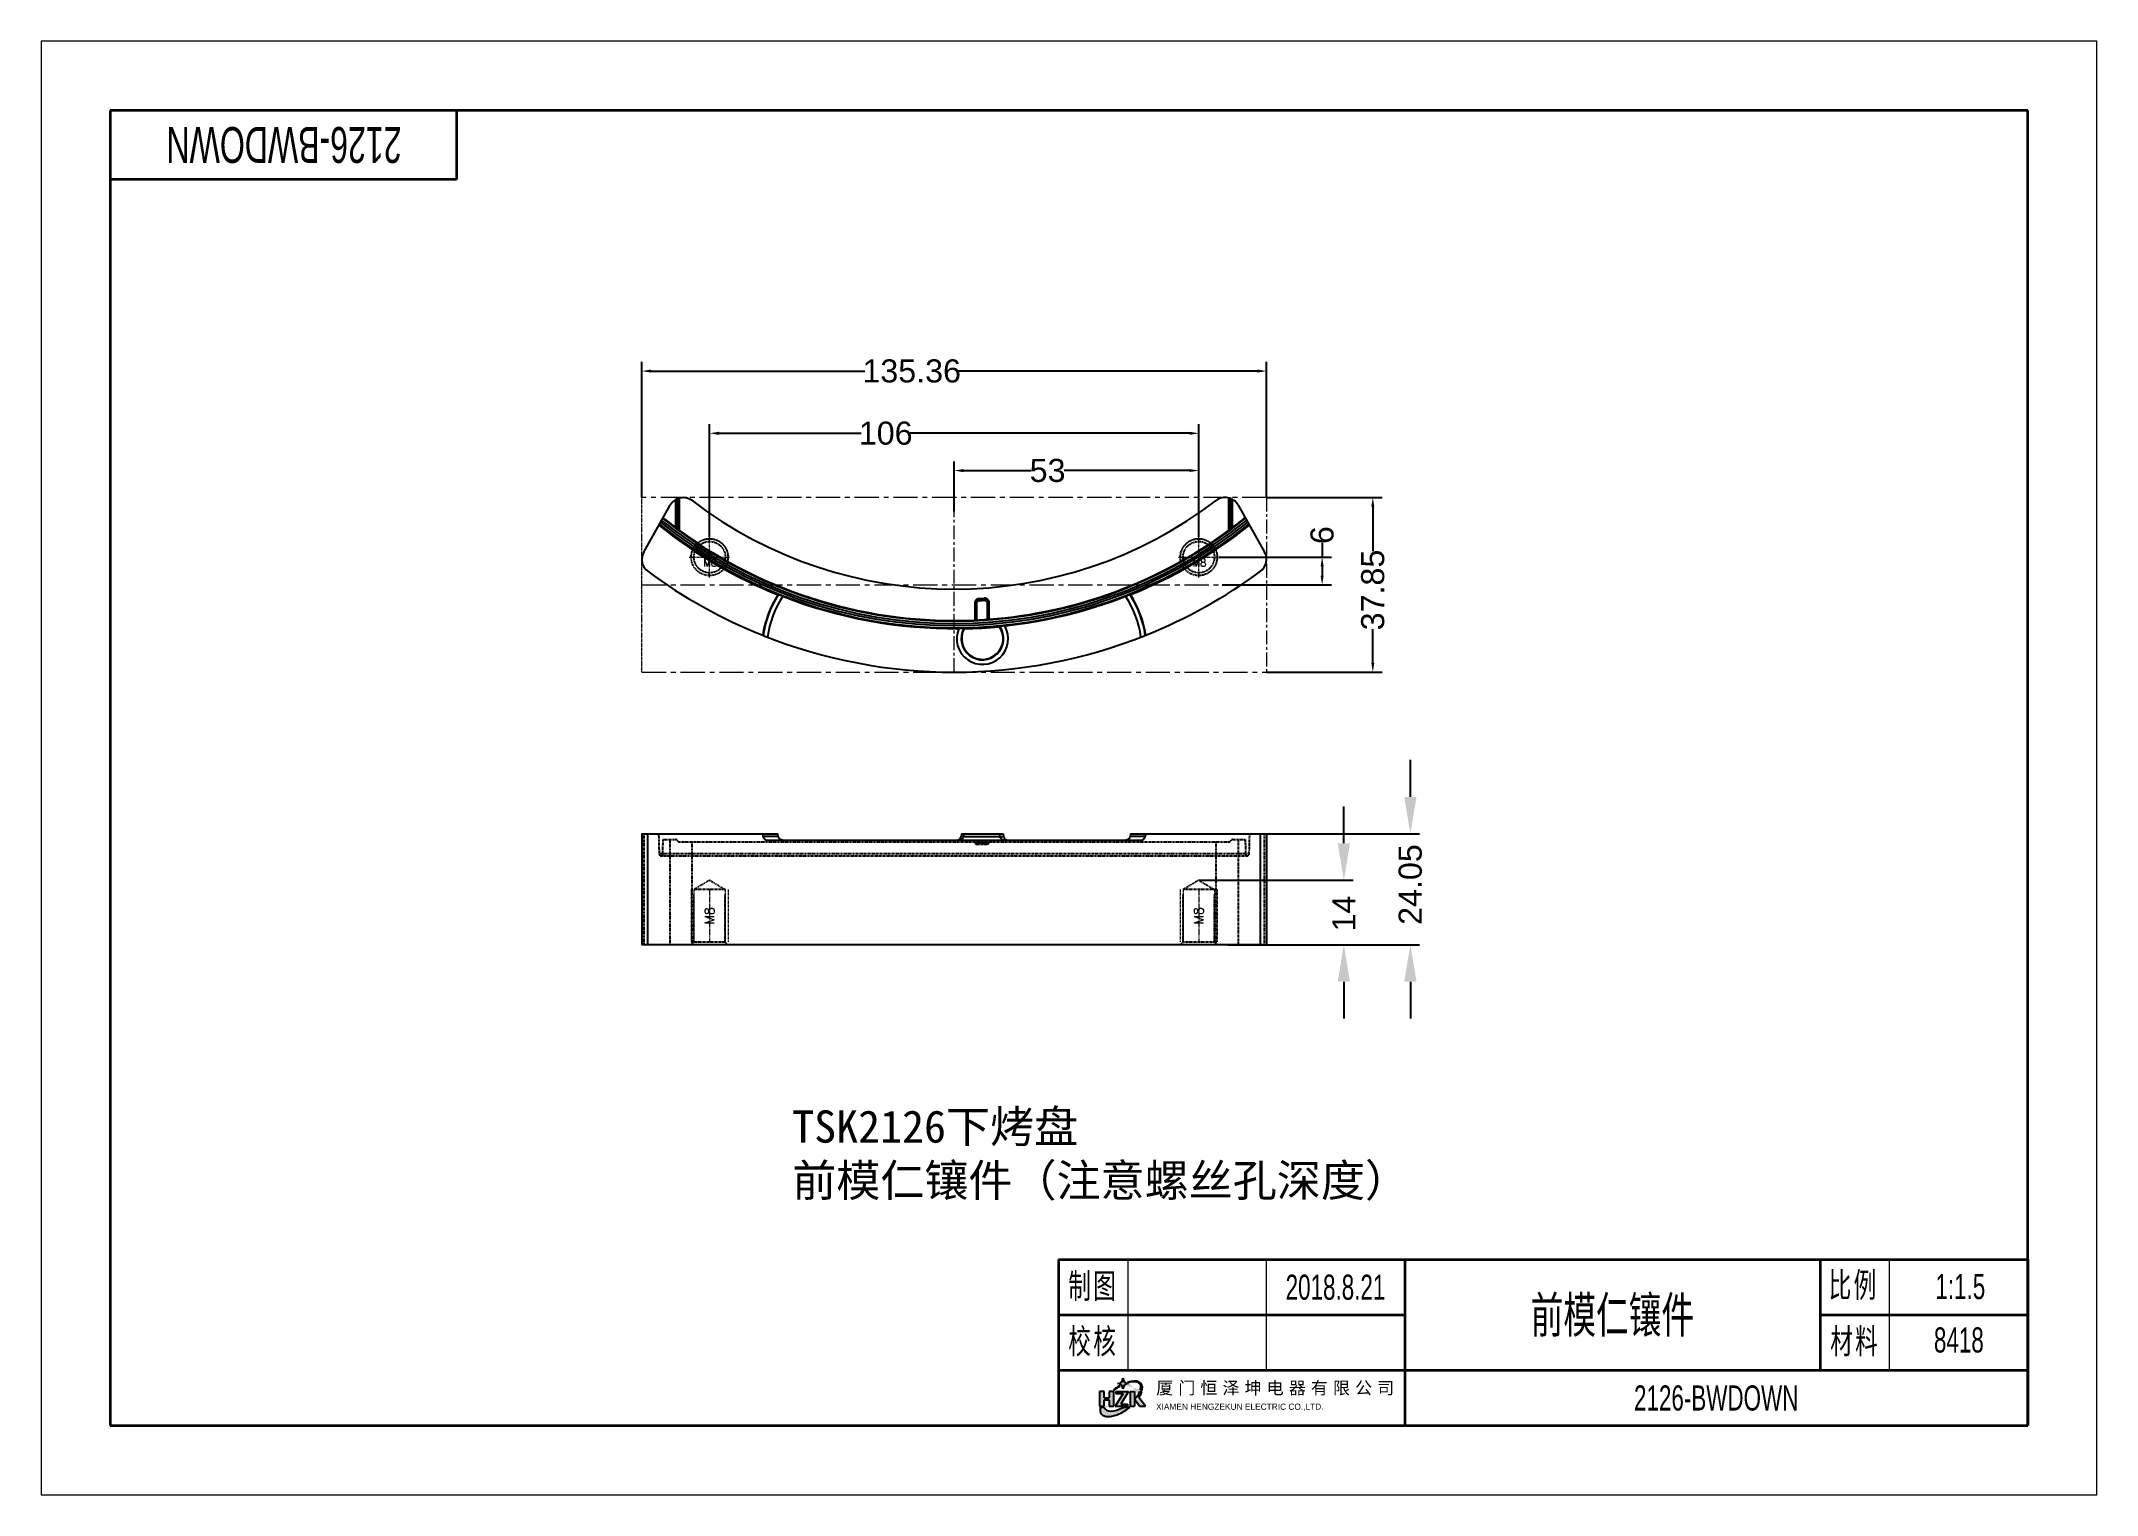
# Model space of a CAD drawing. Header units: inches. Extents: x -1272 to 960, y 895 to 1216.
# Drawn here: x -746.8 to -301.2, y 901 to 1216 of the extents above; entities that cross this region are included whole.
import ezdxf
from ezdxf.enums import TextEntityAlignment as Align

# ---------------------------------------------------------------- set-up
doc = ezdxf.new("R2010")
doc.units = ezdxf.units.IN
doc.header["$MEASUREMENT"] = 0
doc.linetypes.add('CENTER', pattern=[0.6, 0.375, -0.075, 0.075, -0.075])
doc.linetypes.add('HIDDEN', pattern=[0.2, 0.1, -0.1])
doc.layers.add('25', color=7, linetype='Continuous')
for name, color, linetype, lineweight in [('center', 1, 'CENTER', 9), ('dim', 82, 'Continuous', 9), ('screw', 33, 'Continuous', 13), ('文字层', 3, 'Continuous', 18), ('粗实线层', 7, 'Continuous', 35), ('细实线层', 7, 'Continuous', 18)]:
    doc.layers.add(name, color=color, linetype=linetype, lineweight=lineweight)
doc.styles.get("Standard").update_dxf_attribs({"font": 'arial.ttf'})
doc.styles.add('TXT', font='txt.shx', dxfattribs={"bigfont": 'gbcbig.shx'})
doc.styles.add('标准', font='FSGB2312.ttf', dxfattribs={"width": 0.667})
doc.dimstyles.new('副本 STANDARD', dxfattribs={"dimtxt": 6, "dimasz": 4, "dimexe": 2, "dimexo": 0, "dimgap": 0, "dimtad": 0, "dimdsep": 46, "dimlunit": 6, "dimtxsty": 'Standard', "dimcen": 0, "dimclrd": 4, "dimclre": 4, "dimclrt": 6, "dimazin": 2, "dimtfac": 2, "dimtofl": 0, "dimtmove": 1, "dimatfit": 3, "dimfxl": 0, "dimtolj": 1, "dimtzin": 0, "dimarcsym": 0})

msp = doc.modelspace()

# ---------------------------------------------------------------- texts
at = {"insert": (-583.989, 984.36), "char_height": 7, "width": 231.00041, "attachment_point": 1}
msp.add_mtext('{\\fSimSun|b0|i0|c134|p2;TSK2126下烤盘\\P前模仁镶件（注意螺丝孔深度）}', dxfattribs=at)
at = {"layer": 'screw', "color": 222, "linetype": 'HIDDEN', "ltscale": 0.497582, "style": 'TXT'}
for p in [(-601.883, 1026.513), (-495.883, 1026.513)]:
    msp.add_text('M8', height=2, rotation=90, dxfattribs=at).set_placement(p, align=Align.MIDDLE)

# ---------------------------------------------------------------- blocks, each defined once
blk = doc.blocks.new('*D8')
at = {"color": 4, "linetype": 'Continuous', "lineweight": -2, "transparency": 16777216}
for p, q in [((-464.44, 1042.23), (-464.44, 1050.23)), ((-495.88, 1034.23), (-462.44, 1034.23)), ((-489.6, 1020.23), (-462.44, 1020.23)), ((-464.44, 1012.23), (-464.44, 1004.23))]:
    blk.add_line(p, q, dxfattribs=at)
at = {"color": 4, "transparency": 16777216}
for points in [[(-465.77, 1042.23), (-463.11, 1042.23), (-464.44, 1034.23)], [(-465.77, 1012.23), (-463.11, 1012.23), (-464.44, 1020.23)]]:
    blk.add_solid(points, dxfattribs=at)
at = {"layer": 'Defpoints', "color": 0, "transparency": 16777216}
for p in [(-495.88, 1034.23), (-489.6, 1020.23), (-464.44, 1020.23)]:
    blk.add_point(p, dxfattribs=at)
at = {"color": 6, "transparency": 16777216, "insert": (-464.44, 1027), "char_height": 10, "attachment_point": 5, "rotation": 90}
blk.add_mtext('\\A1;{\\H0.5x;14}', dxfattribs=at)
blk = doc.blocks.new('*D2')
at = {"color": 4, "linetype": 'Continuous', "lineweight": -2, "transparency": 16777216}
for p, q in [((-450.03, 1052.28), (-450.03, 1060.28)), ((-490.38, 1044.28), (-448.03, 1044.28)), ((-489.6, 1020.23), (-448.03, 1020.23)), ((-450.03, 1012.23), (-450.03, 1004.23))]:
    blk.add_line(p, q, dxfattribs=at)
at = {"color": 4, "transparency": 16777216}
for points in [[(-451.36, 1052.28), (-448.69, 1052.28), (-450.03, 1044.28)], [(-451.36, 1012.23), (-448.69, 1012.23), (-450.03, 1020.23)]]:
    blk.add_solid(points, dxfattribs=at)
at = {"layer": 'Defpoints', "color": 0, "transparency": 16777216}
for p in [(-490.38, 1044.28), (-489.6, 1020.23), (-450.03, 1020.23)]:
    blk.add_point(p, dxfattribs=at)
at = {"color": 6, "transparency": 16777216, "insert": (-450.03, 1033.29), "char_height": 10, "attachment_point": 5, "rotation": 90}
blk.add_mtext('\\A1;{\\H0.5x;24.05}', dxfattribs=at)
blk = doc.blocks.new('screw_m8_g')
at = {"layer": 'screw', "color": 1, "linetype": 'CENTER', "ltscale": 0.248791}
for p, q in [((-4.4, 0), (4.4, 0)), ((0, -4.4), (0, 4.4))]:
    blk.add_line(p, q, dxfattribs=at)
at = {"layer": 'screw', "color": 33, "linetype": 'HIDDEN', "ltscale": 0.248791}
blk.add_circle((0, 0), 3.4, dxfattribs=at)
at = {"layer": 'screw', "color": 92, "linetype": 'HIDDEN', "ltscale": 0.248791}
blk.add_arc((0, 0), 4, 270, 180, dxfattribs=at)
at = {"layer": 'screw', "color": 6, "style": 'TXT'}
blk.add_text('M8', height=1.6, dxfattribs=at).set_placement((-1.36, -2))
blk = doc.blocks.new('*D3')
at = {"layer": 'Defpoints', "color": 0, "transparency": 16777216}
for p in [(-481.2, 1117.16, 0), (-481.2, 1079.31), (-458.16, 1079.31)]:
    blk.add_point(p, dxfattribs=at)
at = {"layer": 'dim', "color": 4, "lineweight": -2, "transparency": 16777216}
for p, q in [((-481.2, 1117.16), (-456.16, 1117.16)), ((-458.16, 1115.16), (-458.16, 1105.56)), ((-458.16, 1081.31), (-458.16, 1088.65)), ((-481.2, 1079.31), (-456.16, 1079.31))]:
    blk.add_line(p, q, dxfattribs=at)
at = {"layer": 'dim', "color": 4, "transparency": 16777216}
for points in [[(-458.49, 1115.16), (-457.83, 1115.16), (-458.16, 1117.16)], [(-458.49, 1081.31), (-457.83, 1081.31), (-458.16, 1079.31)]]:
    blk.add_solid(points, dxfattribs=at)
at = {"layer": 'dim', "color": 6, "transparency": 16777216, "insert": (-458.16, 1097.11), "char_height": 5, "attachment_point": 5, "rotation": 90}
blk.add_mtext('\\A1;37.85', dxfattribs=at)
blk = doc.blocks.new('*D4')
at = {"layer": 'Defpoints', "color": 0, "transparency": 16777216}
for p in [(-616.56, 1144.55), (-616.56, 1117.16), (-481.2, 1117.16)]:
    blk.add_point(p, dxfattribs=at)
at = {"layer": 'dim', "color": 4, "lineweight": -2, "transparency": 16777216}
for p, q in [((-616.56, 1117.16), (-616.56, 1146.55)), ((-481.2, 1117.16), (-481.2, 1146.55)), ((-614.56, 1144.55), (-568.23, 1144.55)), ((-483.2, 1144.55), (-547.95, 1144.55))]:
    blk.add_line(p, q, dxfattribs=at)
at = {"layer": 'dim', "color": 4, "transparency": 16777216}
for points in [[(-614.56, 1144.89), (-614.56, 1144.22), (-616.56, 1144.55)], [(-483.2, 1144.89), (-483.2, 1144.22), (-481.2, 1144.55)]]:
    blk.add_solid(points, dxfattribs=at)
at = {"layer": 'dim', "color": 6, "transparency": 16777216, "insert": (-558.09, 1144.55), "char_height": 5, "attachment_point": 5}
blk.add_mtext('\\A1;135.36', dxfattribs=at)
blk = doc.blocks.new('*D5')
at = {"layer": 'Defpoints', "color": 0, "transparency": 16777216}
for p in [(-601.88, 1131.07), (-601.88, 1108.63), (-495.88, 1108.63)]:
    blk.add_point(p, dxfattribs=at)
at = {"layer": 'dim', "color": 4, "lineweight": -2, "transparency": 16777216}
for p, q in [((-601.88, 1108.63), (-601.88, 1133.07)), ((-495.88, 1108.63), (-495.88, 1133.07)), ((-599.88, 1131.07), (-569.01, 1131.07)), ((-497.88, 1131.07), (-558.43, 1131.07))]:
    blk.add_line(p, q, dxfattribs=at)
at = {"layer": 'dim', "color": 4, "transparency": 16777216}
for points in [[(-599.88, 1131.4), (-599.88, 1130.73), (-601.88, 1131.07)], [(-497.88, 1131.4), (-497.88, 1130.73), (-495.88, 1131.07)]]:
    blk.add_solid(points, dxfattribs=at)
at = {"layer": 'dim', "color": 6, "transparency": 16777216, "insert": (-563.72, 1131.07), "char_height": 5, "attachment_point": 5}
blk.add_mtext('\\A1;106', dxfattribs=at)
blk = doc.blocks.new('*D6')
at = {"layer": 'Defpoints', "color": 0, "transparency": 16777216}
for p in [(-548.88, 1122.99), (-495.88, 1119.85), (-548.88, 1114.14)]:
    blk.add_point(p, dxfattribs=at)
at = {"layer": 'dim', "color": 4, "lineweight": -2, "transparency": 16777216}
for p, q in [((-548.88, 1114.14), (-548.88, 1124.99)), ((-546.88, 1122.99), (-532.22, 1122.99)), ((-497.88, 1122.99), (-525.06, 1122.99)), ((-495.88, 1119.85), (-495.88, 1124.99))]:
    blk.add_line(p, q, dxfattribs=at)
at = {"layer": 'dim', "color": 4, "transparency": 16777216}
for points in [[(-546.88, 1123.33), (-546.88, 1122.66), (-548.88, 1122.99)], [(-497.88, 1123.33), (-497.88, 1122.66), (-495.88, 1122.99)]]:
    blk.add_solid(points, dxfattribs=at)
at = {"layer": 'dim', "color": 6, "transparency": 16777216, "insert": (-528.64, 1122.99), "char_height": 5, "attachment_point": 5}
blk.add_mtext('\\A1;53', dxfattribs=at)
blk = doc.blocks.new('*D7')
at = {"layer": 'Defpoints', "color": 0, "transparency": 16777216}
for p in [(-491.48, 1104.23), (-490.82, 1098.23), (-469.14, 1098.23)]:
    blk.add_point(p, dxfattribs=at)
at = {"layer": 'dim', "color": 4, "lineweight": -2, "transparency": 16777216}
for p, q in [((-469.14, 1107.35), (-469.14, 1104.23)), ((-491.48, 1104.23), (-467.14, 1104.23)), ((-469.14, 1102.23), (-469.14, 1100.23)), ((-490.82, 1098.23), (-467.14, 1098.23))]:
    blk.add_line(p, q, dxfattribs=at)
at = {"layer": 'dim', "color": 4, "transparency": 16777216}
for points in [[(-469.47, 1102.23), (-468.81, 1102.23), (-469.14, 1104.23)], [(-469.47, 1100.23), (-468.81, 1100.23), (-469.14, 1098.23)]]:
    blk.add_solid(points, dxfattribs=at)
at = {"layer": 'dim', "color": 6, "transparency": 16777216, "insert": (-469.14, 1109), "char_height": 5, "attachment_point": 5, "rotation": 90}
blk.add_mtext('\\A1;6', dxfattribs=at)
blk = doc.blocks.new('A4图框')
at = {"layer": '粗实线层'}
for p, q in [((-138.5, 95), (-138.5, -95)), ((138.5, 95), (-138.5, 95)), ((-88.5, 95), (-88.5, 85)), ((138.5, -95), (138.5, 95)), ((-88.5, 85), (-138.5, 85)), ((-138.5, -95), (138.5, -95))]:
    blk.add_line(p, q, dxfattribs=at)
at = {"layer": '细实线层'}
for p, q in [((148.5, 105), (-148.5, 105)), ((-148.5, 105), (-148.5, -105)), ((148.5, -105), (148.5, 105)), ((-148.5, -105), (148.5, -105))]:
    blk.add_line(p, q, dxfattribs=at)
at = {"layer": '文字层', "style": '标准', "width": 0.667}
blk.add_attdef('图纸编号', text='', height=5.19, rotation=180, dxfattribs=at).set_placement((-113.41, 90), align=Align.MIDDLE_CENTER)
blk = doc.blocks.new('A4标题栏')
h = blk.add_hatch(color=3)
h.dxf.hatch_style = 1
h.paths.add_polyline_path([(-132, 4.92), (-132.71, 4.92), (-132.71, 4.01), (-133.41, 4.01), (-133.41, 4.92), (-134.11, 4.92), (-134.11, 2.82), (-133.41, 2.82), (-133.41, 3.73), (-132.71, 3.73), (-132.71, 2.82), (-132, 2.82)])
h.paths.add_polyline_path([(-129.9, 4.92), (-131.74, 4.92), (-131.74, 4.64), (-130.67, 4.64), (-131.83, 2.82), (-130.07, 2.82), (-130.07, 3.1), (-131.02, 3.1)])
h.paths.add_polyline_path([(-129.02, 4.92), (-129.67, 4.92), (-129.67, 2.82), (-129.02, 2.82)])
edge = h.paths.add_edge_path()
edge.add_ellipse((-130.95, 3.87), major_axis=(-2.89, -2.17), ratio=0.475526, start_angle=127.0084, end_angle=146.5686)
edge.add_line((-127.97, 4.92), (-128.25, 4.92))
edge.add_ellipse((-130.78, 4.22), major_axis=(-2.55, -1.75), ratio=0.462381, start_angle=113.418, end_angle=143.4361, ccw=False)
edge.add_line((-129.02, 3.83), (-128.29, 2.82))
edge.add_line((-128.29, 2.82), (-127.44, 2.82))
edge.add_line((-127.44, 2.82), (-128.39, 4.08))
h.paths.add_polyline_path([(-129.95, 6.08, -0.414214), (-130.71, 6.84, -0.414214), (-131.47, 6.08, -0.414214), (-130.71, 5.32, -0.414214)])
h = blk.add_hatch(color=3)
h.dxf.hatch_style = 1
edge = h.paths.add_edge_path()
edge.add_ellipse((-130.78, 4.22), major_axis=(-2.55, -1.75), ratio=0.462381, start_angle=259.9884, end_angle=277.0287, ccw=False)
edge.add_arc((-131.47, 5.32), 0.495, 47.0815, 59.7575)
edge.add_ellipse((-130.95, 3.87), major_axis=(-2.89, -2.17), ratio=0.475526, start_angle=255.3223, end_angle=271.8023)
edge.add_line((-132.07, 5.18), (-131.89, 5.18))
edge = h.paths.add_edge_path()
edge.add_ellipse((-130.95, 3.87), major_axis=(-2.89, -2.17), ratio=0.475526, start_angle=152.9499, end_angle=232.8461)
edge.add_arc((-129.74, 6.93), 0.709, 246.2468, 261.3719)
edge.add_ellipse((-130.78, 4.22), major_axis=(-2.55, -1.75), ratio=0.462381, start_angle=150.9505, end_angle=232.0867, ccw=False)
edge.add_line((-128.15, 5.18), (-127.9, 5.18))
edge = h.paths.add_edge_path()
edge.add_ellipse((-130.95, 3.87), major_axis=(-2.89, -2.17), ratio=0.475526, start_angle=330.9377, end_angle=453.8146)
edge.add_line((-129.73, 2.64), (-130.63, 2.64))
edge.add_ellipse((-130.78, 4.22), major_axis=(-2.55, -1.75), ratio=0.462381, start_angle=352.501, end_angle=435.4781, ccw=False)
edge.add_line((-133.41, 2.64), (-133.98, 2.64))
h.paths.add_polyline_path([(-124.92, 1.33), (-97.75, 1.33), (-97.75, 2.79), (-124.92, 2.79)], flags=9)
h.paths.add_polyline_path([(-125.19, 3.38), (-97.3, 3.38), (-97.3, 6.3), (-125.19, 6.3)], flags=9)
at = {"color": 3}
for p, q in [((-133.41, 4.92), (-134.11, 4.92)), ((-134.11, 4.92), (-134.11, 2.82)), ((-133.41, 4.01), (-133.41, 4.92)), ((-133.41, 4.01), (-132.71, 4.01)), ((-133.41, 2.82), (-133.41, 3.73)), ((-133.41, 3.73), (-132.71, 3.73)), ((-132.71, 4.92), (-132.71, 4.01)), ((-132, 4.92), (-132.71, 4.92)), ((-132.71, 3.73), (-132.71, 2.82)), ((-132.07, 5.18), (-131.89, 5.18)), ((-132, 2.82), (-132, 4.92)), ((-130.67, 4.64), (-131.83, 2.82)), ((-131.74, 4.92), (-129.9, 4.92)), ((-131.74, 4.92), (-131.74, 4.64)), ((-131.74, 4.64), (-130.67, 4.64)), ((-129.9, 4.92), (-131.02, 3.1)), ((-131.02, 3.1), (-130.07, 3.1)), ((-130.07, 3.1), (-130.07, 2.82)), ((-129.67, 4.92), (-129.02, 4.92)), ((-129.67, 4.92), (-129.67, 2.82)), ((-129.02, 4.92), (-129.02, 2.82)), ((-129.02, 3.83), (-128.29, 2.82)), ((-127.44, 2.82), (-128.39, 4.08)), ((-128.25, 4.92), (-127.97, 4.92)), ((-128.15, 5.18), (-127.9, 5.18)), ((-134.11, 2.82), (-133.41, 2.82)), ((-132.71, 2.82), (-132, 2.82)), ((-131.83, 2.82), (-130.07, 2.82)), ((-129.67, 2.82), (-129.02, 2.82)), ((-128.29, 2.82), (-127.44, 2.82))]:
    blk.add_line(p, q, dxfattribs=at)
for points in [[(-133.41, 2.64), (-133.98, 2.64)], [(-129.73, 2.64), (-130.63, 2.64)]]:
    blk.add_lwpolyline(points, dxfattribs=at)
for centre, radius, start, end in [((-131.47, 6.84), 0.758, 270, 0), ((-131.47, 5.32), 0.758, 0, 90), ((-129.95, 6.84), 0.758, 180, 270), ((-129.95, 5.32), 0.758, 90, 180), ((-129.74, 6.93), 0.709, 246.2468, 261.3719), ((-131.47, 5.32), 0.495, 47.0815, 59.7575)]:
    blk.add_arc(centre, radius, start, end, dxfattribs=at)
for centre, major_axis, ratio, start_param, end_param in [((-130.95, 3.87), (-2.89, -2.17), 0.475526, 2.66948, 4.06393), ((-130.78, 4.22), (-2.55, -1.75), 0.462381, 2.634582, 4.050677), ((-130.95, 3.87), (-2.89, -2.17), 0.475526, 4.456214, 4.743846), ((-130.78, 4.22), (-2.55, -1.75), 0.462381, 4.537653, 4.835062), ((-130.78, 4.22), (-2.55, -1.75), 0.462381, 1.979518, 2.503433), ((-130.95, 3.87), (-2.89, -2.17), 0.475526, 2.216715, 2.558104), ((-130.95, 3.87), (-2.89, -2.17), 0.475526, 5.775953, 7.920559), ((-130.78, 4.22), (-2.55, -1.75), 0.462381, 6.152303, 7.600527)]:
    blk.add_ellipse(centre, major_axis=major_axis, ratio=ratio, start_param=start_param, end_param=end_param, dxfattribs=at)
at = {"layer": '粗实线层'}
for p, q in [((-140, 24), (-140, 0)), ((-140, 24), (0, 24)), ((-90, 24), (-90, 0)), ((-30, 24), (-30, 8)), ((0, 24), (0, 0)), ((0, 24), (0, 8)), ((-140, 16), (-90, 16)), ((-30, 16), (0, 16)), ((-140, 8), (0, 8)), ((-140, 0), (0, 0))]:
    blk.add_line(p, q, dxfattribs=at)
at = {"layer": '细实线层'}
for p, q in [((-130, 24), (-130, 8)), ((-110, 24), (-110, 8)), ((-20, 24), (-20, 8))]:
    blk.add_line(p, q, dxfattribs=at)
at = {"color": 3, "attachment_point": 1}
for s, insert, char_height in [('{\\f汉仪综艺体简|b0|i0|c134|p49;\\T1.3;厦门恒泽坤电器有限公司}', (-125.9, 6.35), 1.8), ('{\\f汉仪综艺体简|b0|i0|c134|p49;XIAMEN HENGZEKUN ELECTRIC CO.,LTD.}', (-125.93, 3.19), 0.9)]:
    blk.add_mtext_dynamic_manual_height_columns(s, width=1520, gutter_width=12.5, heights=[0], dxfattribs=dict(at, insert=insert, char_height=char_height))
at = {"layer": '文字层', "char_height": 3.597, "width": 18, "attachment_point": 5, "line_spacing_factor": 0.963108, "style": '标准'}
for s, insert in [('\\T1.1;制图', (-135, 20)), ('{\\T1.1;比例}', (-25.15, 20.14)), ('\\T1.1;校核', (-135, 12)), ('{\\T1.1;材料}', (-24.93, 12.02))]:
    blk.add_mtext(s, dxfattribs=dict(at, insert=insert))
at = {"layer": '文字层', "style": '标准', "width": 0.667}
for tag, height, p in [('制图签名', 3.63, (-120, 20)), ('制图日期', 3.63, (-100, 20)), ('图纸比例', 3.63, (-9.73, 20.09)), ('图纸名称', 5.19, (-60, 16)), ('校核签名', 3.63, (-120, 12)), ('校核日期', 3.63, (-100, 12)), ('材料', 3.63, (-9.94, 12.38)), ('图纸编号', 3.63, (-45, 4))]:
    blk.add_attdef(tag, text='', height=height, dxfattribs=at).set_placement(p, align=Align.MIDDLE_CENTER)

# ---------------------------------------------------------------- dimensions: what is measured, and where the dimension line sits
for base, p1, picture, middle in [((-450.027, 1020.235), (-490.382, 1044.281), '*D2', (-450.027, 1033.286)), ((-464.44, 1020.235), (-495.883, 1034.235), '*D8', (-464.44, 1027))]:
    dim = msp.add_linear_dim(base=base, p1=p1, p2=(-489.603, 1020.235), angle=90, text='{\\H0.5x;<>}', dimstyle='副本 STANDARD', override={"dimtxt": 10, "dimasz": 8, "dimfxl": 1.25})
    dim.commit()
    dim.dimension.update_dxf_attribs({"geometry": picture, "text_midpoint": middle, "dimtype": 160})
at = {"layer": 'dim'}
for base, p1, p2, picture, middle in [((-616.563, 1144.554, 0), (-481.203, 1117.157, 0), (-616.563, 1117.157, 0), '*D4', (-558.09, 1144.554, 0)), ((-601.883, 1131.066, 0), (-495.883, 1108.634, 0), (-601.883, 1108.634, 0), '*D5', (-563.719, 1131.066, 0)), ((-548.883, 1122.994, 0), (-495.883, 1119.85, 0), (-548.883, 1114.141, 0), '*D6', (-528.64, 1122.994, 0))]:
    dim = msp.add_linear_dim(base=base, p1=p1, p2=p2, dimstyle='副本 STANDARD', override={"dimtxt": 5, "dimasz": 2}, dxfattribs=at)
    dim.commit()
    dim.dimension.update_dxf_attribs({"geometry": picture, "text_midpoint": middle, "dimtype": 160})
for base, p1, p2, picture, middle in [((-458.159, 1079.311, 0), (-481.203, 1117.157, 0), (-481.203, 1079.311, 0), '*D3', (-458.159, 1097.107, 0)), ((-469.141, 1098.234, 0), (-491.483, 1104.234, 0), (-490.824, 1098.234, 0), '*D7', (-469.34, 1108.998, 0))]:
    dim = msp.add_linear_dim(base=base, p1=p1, p2=p2, angle=90, dimstyle='副本 STANDARD', override={"dimtxt": 5, "dimasz": 2}, dxfattribs=at)
    dim.commit()
    dim.dimension.update_dxf_attribs({"geometry": picture, "text_midpoint": middle, "dimtype": 160})

# ---------------------------------------------------------------- linework, layer by layer
at = {"layer": '25', "color": 7, "linetype": 'Continuous'}
for p, q in [((-616.152, 1105.302, 0), (-610.415, 1115.499, 0)), ((-609.268, 1116.677, 0), (-609.268, 1110.671, 0)), ((-608.835, 1110.332, 0), (-608.835, 1116.893, 0)), ((-608.402, 1109.996, 0), (-608.402, 1117.034, 0)), ((-489.402, 1117.071, 0), (-489.402, 1109.996, 0)), ((-488.969, 1116.935, 0), (-488.969, 1110.332, 0)), ((-488.536, 1110.671, 0), (-488.536, 1116.726, 0)), ((-487.352, 1115.526, 0), (-481.614, 1105.329, 0)), ((-586.992, 1096.074, 0), (-587.098, 1096.086, 0)), ((-510.664, 1096.103, 0), (-510.77, 1096.091, 0)), ((-544.402, 1094.238, 0), (-544.433, 1094.267, 0)), ((-544.433, 1094.267, 0), (-544.433, 1090.595, 0)), ((-544.402, 1094.238, 0), (-544.008, 1094.238, 0)), ((-544.402, 1094.238, 0), (-544.402, 1090.587, 0)), ((-544.008, 1090.588, 0), (-544.008, 1094.238, 0)), ((-543.504, 1095.25, 0), (-543.473, 1095.221, 0)), ((-543.451, 1094.828, 0), (-543.473, 1095.221, 0)), ((-542.392, 1095.289, 0), (-542.362, 1095.322, 0)), ((-542.392, 1095.289, 0), (-542.366, 1094.896, 0)), ((-541.735, 1094.306, 0), (-541.341, 1094.306, 0)), ((-541.735, 1094.306, 0), (-541.735, 1090.725, 0)), ((-541.31, 1094.339, 0), (-541.341, 1094.306, 0)), ((-541.341, 1090.771, 0), (-541.341, 1094.306, 0)), ((-541.31, 1090.783, 0), (-541.31, 1094.339, 0)), ((-590.285, 1087.259, 0), (-590.377, 1087.295, 0)), ((-546.818, 1088.74, 0), (-546.723, 1088.714, 0)), ((-544.402, 1090.587, 0), (-544.433, 1090.595, 0)), ((-541.31, 1090.783, 0), (-541.341, 1090.771, 0)), ((-539.078, 1089.163, 0), (-538.987, 1089.201, 0)), ((-507.377, 1087.315, 0), (-507.469, 1087.278, 0)), ((-616.563, 1044.281), (-616.563, 1020.235)), ((-616.563, 1044.281), (-587.098, 1044.281)), ((-615.264, 1020.235), (-615.264, 1044.281)), ((-590.285, 1043.737), (-590.377, 1044.281)), ((-586.992, 1043.737), (-590.285, 1043.737)), ((-589.343, 1042.911), (-508.411, 1042.911)), ((-586.992, 1043.737), (-587.098, 1044.281)), ((-547.262, 1044.281), (-547.358, 1043.737)), ((-547.358, 1043.737), (-538.166, 1043.737)), ((-547.262, 1044.281), (-538.262, 1044.281)), ((-538.262, 1044.281), (-538.166, 1043.737)), ((-510.664, 1044.281), (-510.77, 1043.737)), ((-507.469, 1043.737), (-510.77, 1043.737)), ((-510.664, 1044.281), (-481.203, 1044.281)), ((-507.377, 1044.281), (-507.469, 1043.737)), ((-482.501, 1020.235), (-482.501, 1044.281)), ((-481.203, 1044.281), (-481.203, 1020.235)), ((-481.203, 1020.235), (-616.563, 1020.235))]:
    msp.add_line(p, q, dxfattribs=at)
at = {"layer": '25', "color": 8, "linetype": 'HIDDEN'}
for p, q in [((-616.152, 1044.281), (-616.152, 1020.235)), ((-612.753, 1039.988), (-612.865, 1044.281)), ((-612.034, 1039.988), (-611.955, 1043.026)), ((-611.955, 1043.026), (-609.268, 1043.026)), ((-610.415, 1020.235), (-610.415, 1043.026)), ((-608.402, 1042.526), (-489.402, 1042.526)), ((-605.687, 1020.235), (-605.687, 1042.526)), ((-546.818, 1043.737), (-546.723, 1044.281)), ((-544.402, 1042.351), (-544.433, 1042.526)), ((-543.504, 1042.526), (-543.473, 1042.351)), ((-542.392, 1042.351), (-542.362, 1042.526)), ((-541.31, 1042.526), (-541.341, 1042.351)), ((-539.078, 1044.281), (-538.987, 1043.737)), ((-492.081, 1020.235), (-492.081, 1042.526)), ((-488.536, 1043.026), (-485.813, 1043.026)), ((-487.352, 1043.026), (-487.352, 1020.235)), ((-485.813, 1043.026), (-485.734, 1039.988)), ((-484.903, 1044.281), (-485.014, 1039.988)), ((-481.614, 1020.235), (-481.614, 1044.281)), ((-612.753, 1039.988), (-485.014, 1039.988)), ((-612.505, 1039.514), (-485.262, 1039.514)), ((-544.008, 1042.021), (-541.735, 1042.021)), ((-542.392, 1042.351), (-543.473, 1042.351)), ((-601.883, 1034.235), (-605.283, 1032.192)), ((-601.883, 1034.235), (-598.483, 1032.192)), ((-495.883, 1034.235), (-499.283, 1032.192)), ((-495.883, 1034.235), (-492.483, 1032.192)), ((-598.483, 1032.192), (-605.283, 1032.192)), ((-605.283, 1020.835), (-605.283, 1031.235)), ((-598.483, 1020.835), (-598.483, 1031.235)), ((-492.483, 1032.192), (-499.283, 1032.192)), ((-499.283, 1020.835), (-499.283, 1031.235)), ((-492.483, 1020.835), (-492.483, 1031.235)), ((-605.283, 1020.835), (-605.883, 1020.235)), ((-598.483, 1020.835), (-605.283, 1020.835)), ((-598.483, 1020.835), (-597.883, 1020.235)), ((-499.283, 1020.835), (-499.883, 1020.235)), ((-492.483, 1020.835), (-499.283, 1020.835)), ((-492.483, 1020.835), (-491.883, 1020.235))]:
    msp.add_line(p, q, dxfattribs=at)
for centre, radius in [((-601.883, 1104.234, 0), 4), ((-601.883, 1104.234, 0), 3.4), ((-495.883, 1104.234, 0), 4), ((-495.883, 1104.234, 0), 3.4)]:
    msp.add_circle(centre, radius, dxfattribs=at)
at = {"layer": '25', "color": 7, "linetype": 'Continuous'}
for centre, radius, start, end in [((-607.626, 1113.93, 0), 3.2, 52.70186, 150.6372), ((-548.902, 1191.022, 0), 93.711, 232.70186, 307.32513), ((-490.141, 1113.957, 0), 3.2, 29.3628, 127.32513), ((-548.902, 1191.022, 0), 102.331, 231.31336, 248.08315), ((-548.902, 1191.022, 0), 102.106, 231.29263, 308.73308), ((-548.902, 1191.022, 0), 101.607, 231.2463, 308.77954), ((-548.902, 1191.022, 0), 101.159, 231.20428, 308.82167), ((-548.902, 1191.022, 0), 100.659, 231.15706, 308.86903), ((-548.902, 1191.022, 0), 100.5, 231.1419, 233.08304), ((-548.902, 1191.022, 0), 100.526, 233.70908, 272.54773), ((-548.902, 1191.022, 0), 100.526, 274.33094, 306.29092), ((-548.902, 1191.022, 0), 102.331, 291.94166, 308.71229), ((-548.902, 1191.022, 0), 100.5, 306.91696, 308.88423), ((-613.363, 1103.733, 0), 3.2, 150.6372, 233.55477), ((-484.403, 1103.76, 0), 3.2, 306.46929, 29.3628), ((-548.902, 1191.022, 0), 111.711, 233.55477, 248.20592), ((-548.902, 1191.022, 0), 111.711, 291.82106, 306.46929), ((-568.341, 1084.083, 0), 22.269, 147.38357, 171.70654), ((-568.341, 1084.083, 0), 22.173, 147.26168, 171.76591), ((-529.411, 1084.083, 0), 22.173, 8.28503, 32.78901), ((-529.411, 1084.083, 0), 22.269, 8.34428, 32.667), ((-568.341, 1084.083, 0), 21.189, 146.61608, 172.39377), ((-548.902, 1191.022, 0), 102.26, 248.7087, 270.5638), ((-543.404, 1094.225, 0), 0.999, 93.98639, 179.25661), ((-548.902, 1191.022, 0), 95.924, 273.22593, 273.90912), ((-548.902, 1191.022, 0), 95.954, 273.24312, 273.88966), ((-548.902, 1191.022, 0), 96.348, 273.24312, 273.88966), ((-542.336, 1094.295, 0), 0.995, 0.64843, 93.24135), ((-548.902, 1191.022, 0), 102.26, 276.16497, 291.31603), ((-529.411, 1084.083, 0), 21.189, 7.65834, 33.43588), ((-548.902, 1191.022, 0), 111.711, 248.25649, 291.7705), ((-542.762, 1086.579, 0), 5.581, 156.91201, 29.81676), ((-542.762, 1086.579, 0), 4.596, 151.94672, 34.78204), ((-542.762, 1086.579, 0), 4.5, 151.6787, 35.05007), ((-548.902, 1191.022, 0), 102.331, 271.21987, 275.50889), ((-548.902, 1191.022, 0), 100.553, 272.78931, 274.08715), ((-548.342, 1043.911), 1, 270, 350), ((-537.181, 1043.911), 1, 190, 270)]:
    msp.add_arc(centre, radius, start, end, dxfattribs=at)
at = {"layer": '25', "color": 8, "linetype": 'HIDDEN'}
for centre, radius, start, end in [((-609.268, 1042.526), 0.5, 30, 90), ((-608.402, 1043.026), 0.5, 210, 270), ((-489.402, 1043.026), 0.5, 270, 330), ((-488.536, 1042.526), 0.5, 90, 150), ((-544.008, 1042.421), 0.4, 190, 270), ((-541.735, 1042.421), 0.4, 270, 350)]:
    msp.add_arc(centre, radius, start, end, dxfattribs=at)
at = {"layer": '25', "color": 7, "linetype": 'Continuous'}
for points, knots in [([(-609.268, 1110.671, 0), (-609.186, 1110.611, 0), (-609.041, 1110.499, 0), (-608.897, 1110.385, 0), (-608.835, 1110.332, 0)], [0, 0, 0, 0, 0.5528843, 1, 1, 1, 1]), ([(-608.835, 1110.332, 0), (-608.773, 1110.279, 0), (-608.629, 1110.165, 0), (-608.483, 1110.055, 0), (-608.402, 1109.996, 0)], [0, 0, 0, 0, 0.4469564, 1, 1, 1, 1]), ([(-489.402, 1109.996, 0), (-489.32, 1110.055, 0), (-489.174, 1110.165, 0), (-489.031, 1110.279, 0), (-488.969, 1110.332, 0)], [0, 0, 0, 0, 0.5530373, 1, 1, 1, 1]), ([(-488.969, 1110.332, 0), (-488.906, 1110.385, 0), (-488.762, 1110.499, 0), (-488.617, 1110.611, 0), (-488.536, 1110.671, 0)], [0, 0, 0, 0, 0.4471102, 1, 1, 1, 1]), ([(-586.033, 1095.742, 0), (-586.141, 1095.784, 0), (-586.345, 1095.862, 0), (-586.591, 1095.952, 0), (-586.761, 1096.01, 0), (-586.86, 1096.042, 0), (-586.934, 1096.063, 0), (-586.975, 1096.073, 0), (-586.992, 1096.074, 0)], [0, 0, 0, 0, 0.3425904, 0.6460864, 0.7717072, 0.8747037, 0.9516208, 1, 1, 1, 1]), ([(-510.77, 1096.091, 0), (-510.787, 1096.089, 0), (-510.828, 1096.079, 0), (-510.902, 1096.058, 0), (-511.001, 1096.026, 0), (-511.171, 1095.968, 0), (-511.417, 1095.878, 0), (-511.621, 1095.8, 0), (-511.729, 1095.758, 0)], [0, 0, 0, 0, 0.0483848, 0.1253082, 0.2283103, 0.3539339, 0.6574233, 1, 1, 1, 1]), ([(-543.504, 1095.25, 0), (-543.627, 1095.243, 0), (-543.874, 1095.183, 0), (-544.183, 1094.962, 0), (-544.387, 1094.641, 0), (-544.433, 1094.391, 0), (-544.433, 1094.267, 0)], [0, 0, 0, 0, 0.2500545, 0.4999992, 0.7499432, 1, 1, 1, 1]), ([(-544.008, 1094.238, 0), (-544.007, 1094.312, 0), (-543.981, 1094.462, 0), (-543.858, 1094.655, 0), (-543.673, 1094.788, 0), (-543.525, 1094.823, 0), (-543.451, 1094.828, 0)], [0, 0, 0, 0, 0.2500355, 0.5000124, 0.7499842, 1, 1, 1, 1]), ([(-542.366, 1094.896, 0), (-542.286, 1094.9, 0), (-542.123, 1094.876, 0), (-541.917, 1094.744, 0), (-541.771, 1094.547, 0), (-541.736, 1094.386, 0), (-541.735, 1094.306, 0)], [0, 0, 0, 0, 0.2499068, 0.4999948, 0.7500876, 1, 1, 1, 1]), ([(-541.31, 1094.339, 0), (-541.31, 1094.473, 0), (-541.364, 1094.744, 0), (-541.601, 1095.082, 0), (-541.955, 1095.295, 0), (-542.229, 1095.331, 0), (-542.362, 1095.322, 0)], [0, 0, 0, 0, 0.2500725, 0.4999994, 0.749926, 1, 1, 1, 1]), ([(-546.818, 1088.74, 0), (-546.834, 1088.745, 0), (-546.879, 1088.75, 0), (-546.962, 1088.757, 0), (-547.075, 1088.761, 0), (-547.269, 1088.767, 0), (-547.545, 1088.769, 0), (-547.775, 1088.769, 0), (-547.895, 1088.767, 0)], [0, 0, 0, 0, 0.0471853, 0.1261698, 0.2325157, 0.3609007, 0.6641794, 1, 1, 1, 1]), ([(-544.402, 1090.587, 0), (-544.387, 1090.583, 0), (-544.341, 1090.582, 0), (-544.255, 1090.58, 0), (-544.14, 1090.583, 0), (-544.054, 1090.586, 0), (-544.008, 1090.588, 0)], [0, 0, 0, 0, 0.1210663, 0.3476299, 0.6528872, 1, 1, 1, 1]), ([(-541.735, 1090.725, 0), (-541.689, 1090.728, 0), (-541.603, 1090.735, 0), (-541.488, 1090.747, 0), (-541.402, 1090.759, 0), (-541.356, 1090.766, 0), (-541.341, 1090.771, 0)], [0, 0, 0, 0, 0.3458402, 0.6503465, 0.8773249, 1, 1, 1, 1]), ([(-537.92, 1089.354, 0), (-538.04, 1089.341, 0), (-538.268, 1089.315, 0), (-538.542, 1089.28, 0), (-538.733, 1089.252, 0), (-538.845, 1089.234, 0), (-538.927, 1089.218, 0), (-538.971, 1089.207, 0), (-538.987, 1089.201, 0)], [0, 0, 0, 0, 0.3358152, 0.6390953, 0.7674829, 0.8738298, 0.9528145, 1, 1, 1, 1]), ([(-590.285, 1043.737), (-590.266, 1043.622), (-590.188, 1043.399), (-589.969, 1043.128), (-589.676, 1042.951), (-589.452, 1042.911), (-589.343, 1042.911)], [0, 0, 0, 0, 0.2579595, 0.5104195, 0.7569903, 1, 1, 1, 1]), ([(-586.033, 1042.911), (-586.143, 1042.911), (-586.368, 1042.952), (-586.663, 1043.129), (-586.886, 1043.4), (-586.969, 1043.622), (-586.992, 1043.737)], [0, 0, 0, 0, 0.2422317, 0.4892506, 0.7423446, 1, 1, 1, 1]), ([(-510.77, 1043.737), (-510.793, 1043.622), (-510.876, 1043.4), (-511.099, 1043.129), (-511.394, 1042.952), (-511.619, 1042.911), (-511.729, 1042.911)], [0, 0, 0, 0, 0.2576751, 0.5107745, 0.7577841, 1, 1, 1, 1]), ([(-508.411, 1042.911), (-508.302, 1042.911), (-508.078, 1042.951), (-507.785, 1043.128), (-507.566, 1043.399), (-507.488, 1043.622), (-507.469, 1043.737)], [0, 0, 0, 0, 0.2429874, 0.4895516, 0.7420213, 1, 1, 1, 1])]:
    msp.add_open_spline(points, degree=3, knots=knots, dxfattribs=at)
at = {"layer": '25', "color": 8, "linetype": 'HIDDEN'}
for points, knots in [([(-546.818, 1043.737), (-546.838, 1043.617), (-546.933, 1043.383), (-547.194, 1043.116), (-547.527, 1042.949), (-547.773, 1042.911), (-547.895, 1042.911)], [0, 0, 0, 0, 0.2495973, 0.4995366, 0.7497574, 1, 1, 1, 1]), ([(-537.92, 1042.911), (-538.041, 1042.911), (-538.286, 1042.949), (-538.616, 1043.116), (-538.874, 1043.384), (-538.967, 1043.617), (-538.987, 1043.737)], [0, 0, 0, 0, 0.2499637, 0.4998538, 0.7497667, 1, 1, 1, 1]), ([(-612.505, 1039.514), (-612.538, 1039.514), (-612.59, 1039.537), (-612.642, 1039.593), (-612.694, 1039.676), (-612.738, 1039.81), (-612.751, 1039.926), (-612.753, 1039.988)], [0, 0, 0, 0, 0.1704349, 0.2745905, 0.3943266, 0.6774606, 1, 1, 1, 1]), ([(-612.034, 1039.988), (-612.035, 1039.926), (-612.049, 1039.81), (-612.093, 1039.676), (-612.145, 1039.593), (-612.197, 1039.537), (-612.249, 1039.514), (-612.282, 1039.514)], [0, 0, 0, 0, 0.3225473, 0.605673, 0.7254021, 0.8295543, 1, 1, 1, 1]), ([(-543.473, 1042.351), (-543.534, 1042.347), (-543.653, 1042.339), (-543.825, 1042.33), (-543.983, 1042.323), (-544.121, 1042.321), (-544.235, 1042.323), (-544.319, 1042.328), (-544.371, 1042.336), (-544.395, 1042.343), (-544.402, 1042.349), (-544.402, 1042.351)], [0, 0, 0, 0, 0.1958976, 0.3828063, 0.5537105, 0.7029015, 0.825396, 0.9170589, 0.9750449, 0.9912356, 1, 1, 1, 1]), ([(-543.451, 1042.021), (-543.453, 1042.021), (-543.456, 1042.032), (-543.459, 1042.047), (-543.463, 1042.078), (-543.466, 1042.118), (-543.469, 1042.168), (-543.472, 1042.247), (-543.473, 1042.309), (-543.473, 1042.351)], [0, 0, 0, 0, 0.0211743, 0.075753, 0.1645068, 0.2869595, 0.4409129, 0.6178341, 1, 1, 1, 1]), ([(-541.341, 1042.351), (-541.341, 1042.348), (-541.35, 1042.342), (-541.366, 1042.338), (-541.393, 1042.332), (-541.446, 1042.326), (-541.535, 1042.322), (-541.666, 1042.32), (-541.824, 1042.322), (-542.002, 1042.328), (-542.194, 1042.338), (-542.326, 1042.347), (-542.392, 1042.351)], [0, 0, 0, 0, 0.0086245, 0.0250825, 0.05033, 0.0844555, 0.1782573, 0.3033516, 0.4546155, 0.625901, 0.8103704, 1, 1, 1, 1]), ([(-542.392, 1042.351), (-542.392, 1042.309), (-542.39, 1042.247), (-542.387, 1042.168), (-542.384, 1042.118), (-542.38, 1042.078), (-542.376, 1042.047), (-542.372, 1042.032), (-542.368, 1042.021), (-542.366, 1042.021)], [0, 0, 0, 0, 0.3812619, 0.5578056, 0.7114839, 0.8338155, 0.9226501, 0.9776147, 1, 1, 1, 1]), ([(-485.485, 1039.514), (-485.518, 1039.514), (-485.571, 1039.537), (-485.622, 1039.593), (-485.674, 1039.676), (-485.718, 1039.81), (-485.732, 1039.926), (-485.734, 1039.988)], [0, 0, 0, 0, 0.1704441, 0.2745948, 0.3943216, 0.6774435, 1, 1, 1, 1]), ([(-485.014, 1039.988), (-485.016, 1039.926), (-485.03, 1039.81), (-485.074, 1039.676), (-485.126, 1039.593), (-485.177, 1039.537), (-485.23, 1039.514), (-485.262, 1039.514)], [0, 0, 0, 0, 0.3225388, 0.6056726, 0.7254065, 0.8295603, 1, 1, 1, 1])]:
    msp.add_open_spline(points, degree=3, knots=knots, dxfattribs=at)
at = {"layer": 'center'}
msp.add_line((-616.563, 1079.311, 0), (-616.563, 1117.157, 0), dxfattribs=at)
at = {"layer": 'center', "color": 1, "linetype": 'CENTER', "ltscale": 14}
for p, q in [((-481.203, 1117.157, 0), (-616.563, 1117.157, 0)), ((-616.563, 1098.234, 0), (-481.203, 1098.234, 0)), ((-616.563, 1079.311, 0), (-481.203, 1079.311, 0))]:
    msp.add_line(p, q, dxfattribs=at)
at = {"layer": 'center', "color": 1, "linetype": 'CENTER', "ltscale": 8}
for p, q in [((-548.883, 1079.311, 0), (-548.883, 1117.157, 0)), ((-481.203, 1117.157, 0), (-481.203, 1079.311, 0))]:
    msp.add_line(p, q, dxfattribs=at)
at = {"layer": 'screw', "color": 92, "linetype": 'HIDDEN', "ltscale": 0.497582}
for p, q in [((-605.883, 1032.192), (-605.883, 1020.835)), ((-597.883, 1032.192), (-597.883, 1020.835)), ((-499.883, 1032.192), (-499.883, 1020.835)), ((-491.883, 1032.192), (-491.883, 1020.835))]:
    msp.add_line(p, q, dxfattribs=at)
at = {"layer": 'screw', "linetype": 'HIDDEN', "ltscale": 0.497582}
for p, q in [((-605.283, 1032.192), (-605.283, 1020.835)), ((-598.483, 1032.192), (-598.483, 1020.835)), ((-499.283, 1032.192), (-499.283, 1020.835)), ((-492.483, 1032.192), (-492.483, 1020.835))]:
    msp.add_line(p, q, dxfattribs=at)
at = {"layer": 'screw', "color": 1, "linetype": 'CENTER', "ltscale": 0.310989}
for p, q in [((-601.883, 1032.192), (-601.883, 1020.835)), ((-495.883, 1032.192), (-495.883, 1020.835))]:
    msp.add_line(p, q, dxfattribs=at)

# ---------------------------------------------------------------- block references
at = {"xscale": 1.5, "yscale": 1.5, "zscale": 1.5}
for name, p, values in [('A4图框', (-524, 1058.544), {'图纸编号': '2126-BWDOWN'}), ('A4标题栏', (-316.25, 916.044), {'图纸编号': '2126-BWDOWN', '材料': '8418', '制图日期': '2018.8.21', '图纸比例': '1:1.5', '图纸名称': '前模仁镶件'})]:
    msp.add_blockref(name, p, dxfattribs=at).add_auto_attribs(values)
at = {"layer": 'screw'}
for p in [(-601.883, 1104.234, 0), (-495.883, 1104.234, 0)]:
    msp.add_blockref('screw_m8_g', p, dxfattribs=at)

msp.set_redraw_order([(e.dxf.handle, doc.entitydb.next_handle()) for e in msp.query("TEXT MTEXT ATTDEF DIMENSION ARC_DIMENSION")])  # texts and dimensions are drawn at this point

doc.saveas('drawing.dxf')
